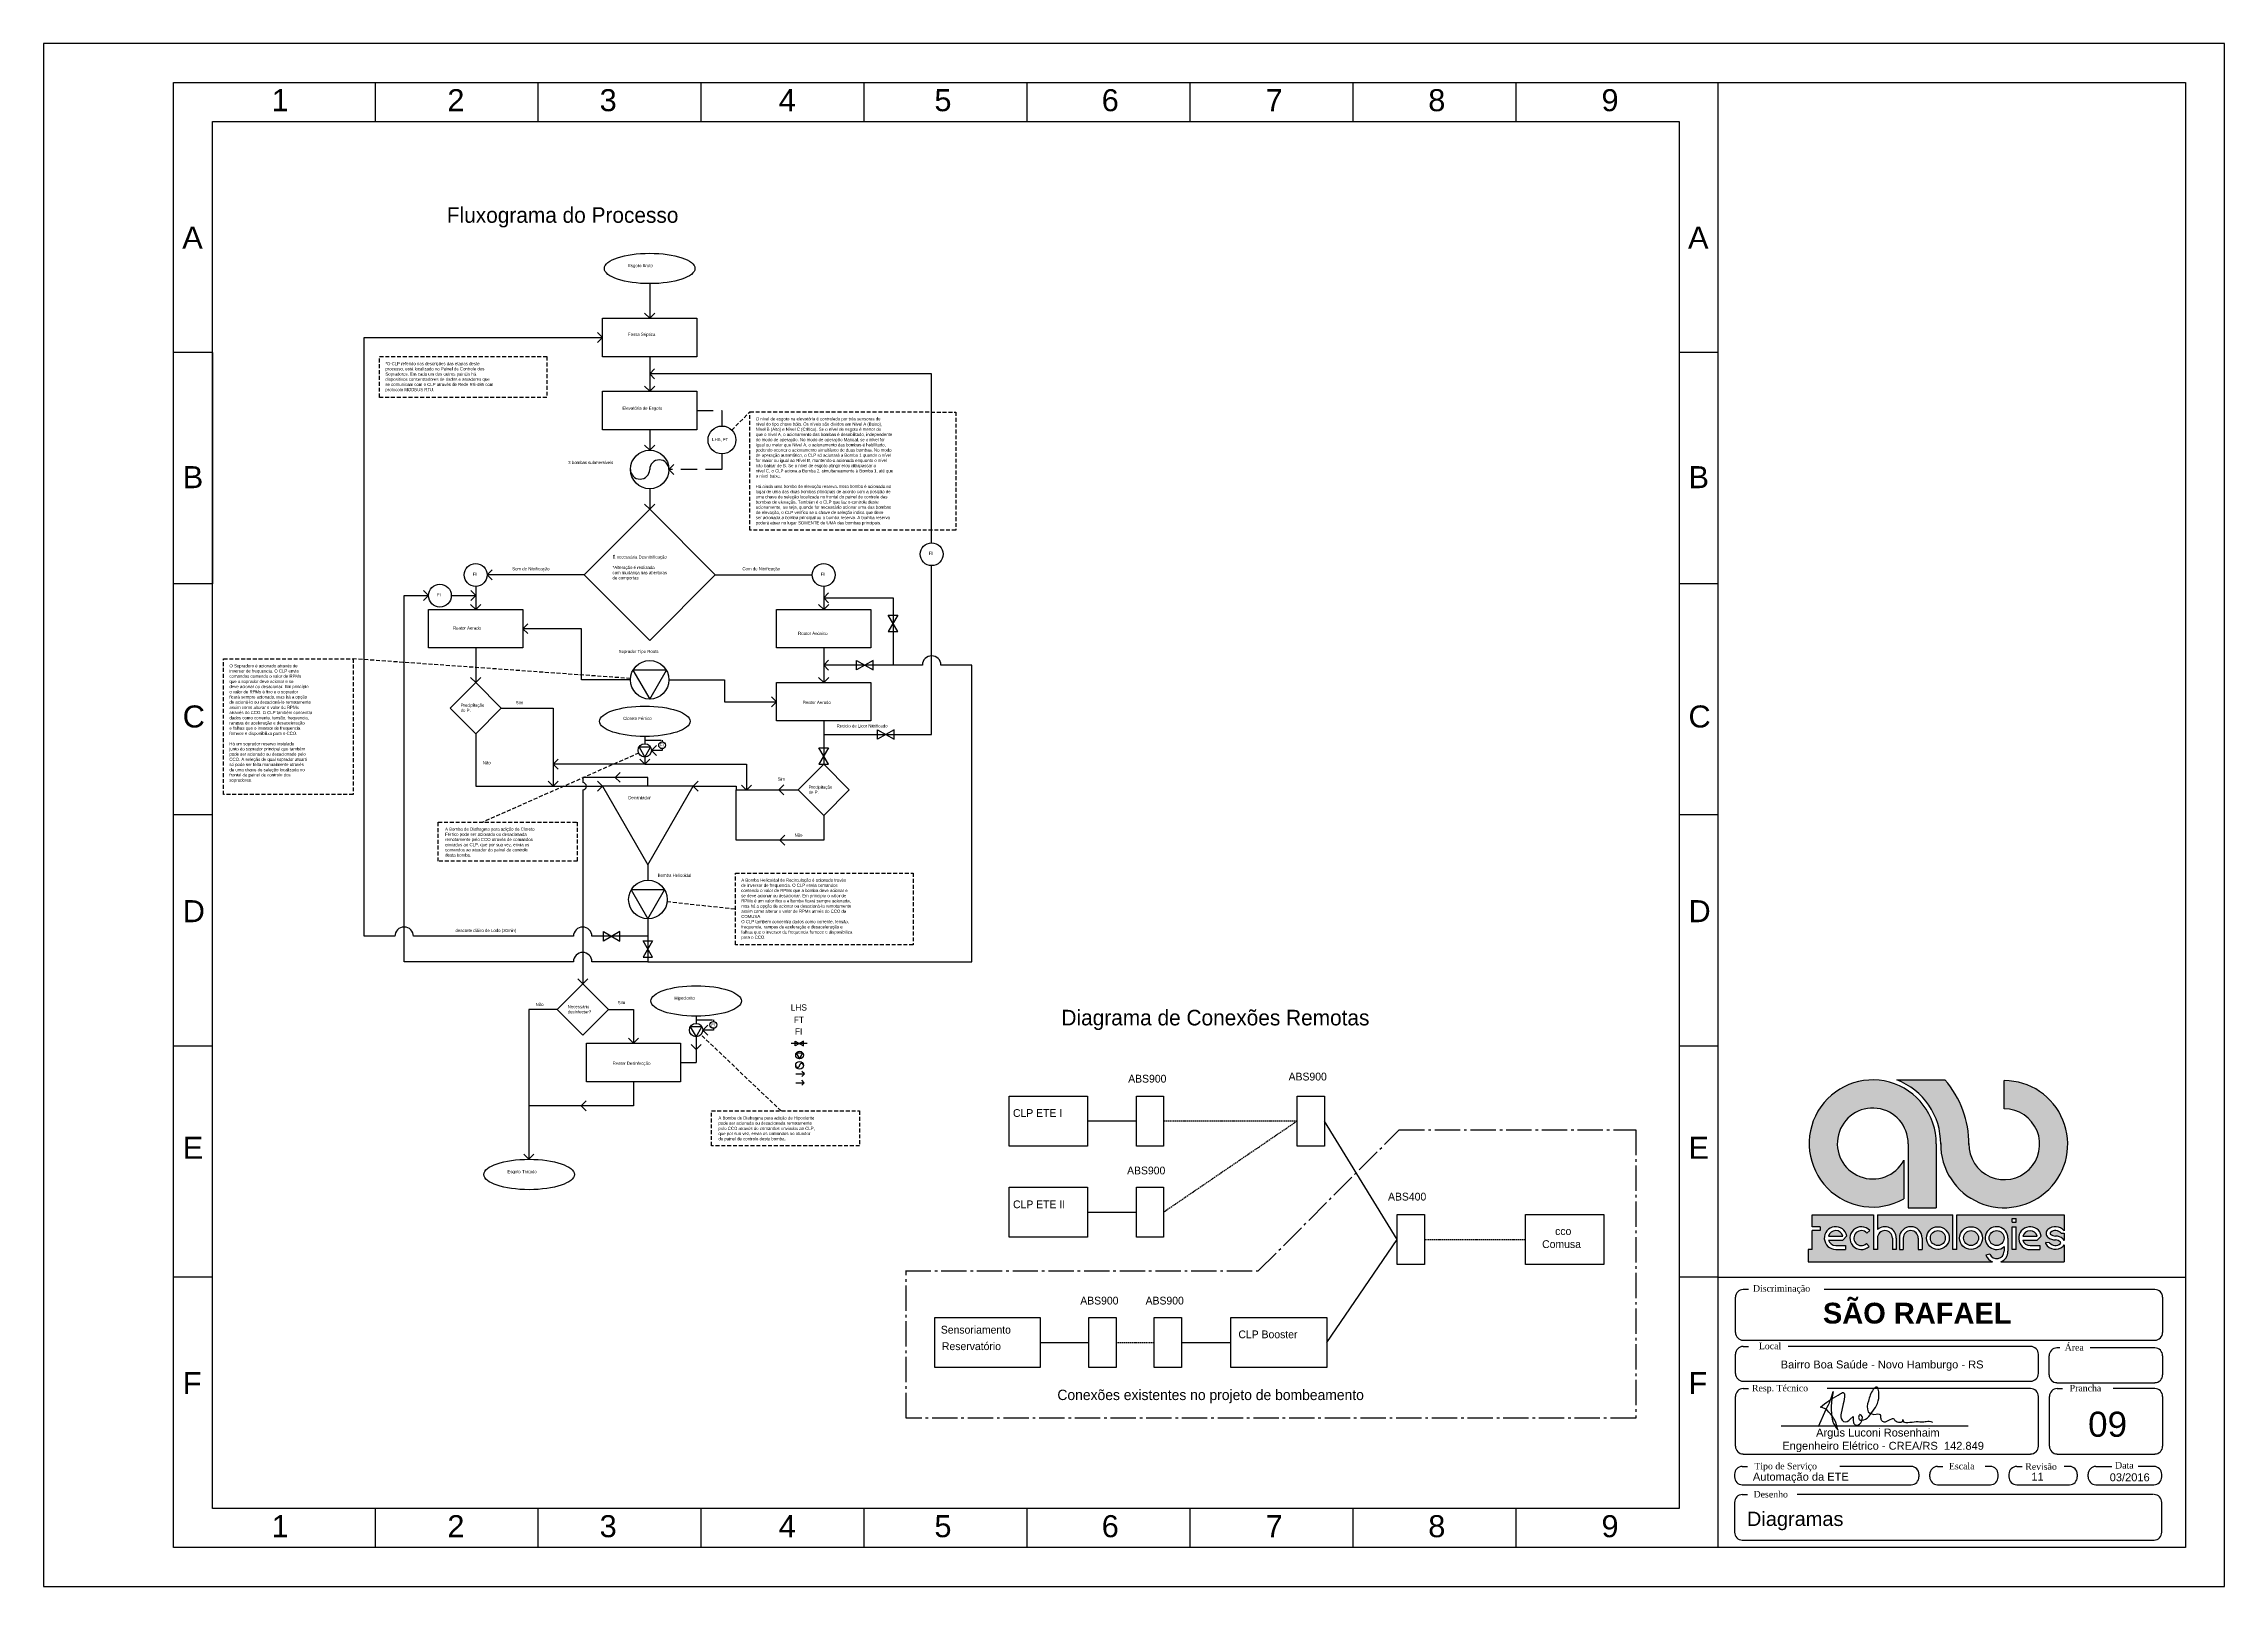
# Model space of a CAD drawing. Header units: millimetres. Extents: x -27423 to 48863, y 100 to 694.
# Drawn here: x 100 to 940, y 100 to 694 of the extents above; entities that cross this region are included whole.
import ezdxf

# ---------------------------------------------------------------- set-up
doc = ezdxf.new("R2010")
doc.units = ezdxf.units.MM
for name, pattern in [('AM_DIN_G_W050', [13.75, 9.75, -1.5, 1, -1.5]), ('DASHED', [0.75, 0.5, -0.25]), ('DASHED2', [9.525, 6.35, -3.175])]:
    doc.linetypes.add(name, pattern=pattern)
doc.layers.add('selo', color=7, linetype='Continuous')
doc.styles.add('Notes', font='arial.ttf', dxfattribs={"height": 3})
doc.styles.get("Standard").update_dxf_attribs({"font": 'arial.ttf'})
doc.styles.add('TSKSB', font='romanc.shx')

msp = doc.modelspace()

# ---------------------------------------------------------------- texts
at = {"style": 'Notes'}
for s, p in [('1', (187.799, 667.928)), ('2', (255.514, 667.928)), ('3', (314.164, 667.928)), ('4', (383.167, 667.928)), ('5', (443.111, 667.928)), ('6', (507.551, 667.928)), ('7', (570.688, 667.928)), ('8', (633.339, 667.928)), ('9', (700.065, 667.928)), ('A', (153.395, 615.026)), ('A', (733.395, 615.026)), ('B', (153.571, 522.795)), ('B', (733.571, 522.795)), ('C', (153.571, 430.658)), ('C', (733.571, 430.658)), ('D', (153.571, 355.709)), ('D', (733.571, 355.709)), ('E', (153.571, 264.608)), ('E', (733.571, 264.608)), ('F', (153.571, 174.012)), ('F', (733.571, 174.012)), ('1', (187.799, 118.928)), ('2', (255.514, 118.928)), ('3', (314.164, 118.928)), ('4', (383.167, 118.928)), ('5', (443.111, 118.928)), ('6', (507.551, 118.928)), ('7', (570.688, 118.928)), ('8', (633.339, 118.928)), ('9', (700.065, 118.928))]:
    msp.add_text(s, height=8.485, dxfattribs=at).set_placement(p)
at = {"attachment_point": 1, "style": 'TSKSB'}
for s, width, insert, char_height in [('\\pi27766;{\\Ftxt|c0;Fluxograma do Processo^I}', 55675.85223, (-27510.683, 630.959), 6), ('{\\Ftxt|c0;Esgoto Bruto}', 10870.47895, (325.104, 609.083), 1.2), ('{\\Ftxt|c0;Fossa Séptica}', 10870.47895, (325.104, 582.619), 1.2), ('{\\Ftxt|c0;*O CLP referido nas descrições das etapas deste \\Pprocesso, está localizado no Painel de Controle dos\\PSopradores. Em cada um dos outros painéis há \\Pdispositivos concentradores de dados e atuadores que \\Pse comunicam com o CLP através de Rede RS-485 com \\Pprotocolo MODBUS RTU. \\P }', 11909.13945, (231.642, 571.337), 1.2), ('{\\Ftxt|c0;Elevatória de Esgoto}', 11909.13945, (322.959, 554.186), 1.2), ('{\\Ftxt|c0;O nível de esgoto na elevatória é controlado por três sensores de \\Pnível do tipo chave bóia. Os níveis são dividos em Nível A (Baixo), \\PNível B (Alto) e Nível C (Crítico). Se o nível de esgoto é menor do \\Pque o nível A, o acionamento das bombas é desabilitado, independente \\Pdo modo de operação. No modo de operação Manual, se o nível for \\Pigual ou maior que Nível A, o acionamento das bombas é habilitado, \\Ppodendo ocorrer o acionamento simultâneo de duas bombas. No modo \\Pde operação automático, o CLP só acionará a Bomba 1 quando o nível \\Pfor maior ou igual ao Nível B, mantendo-a acionada enquanto o nível \\Pnão baixar de B. Se o nível de esgoto atingir e/ou ultrapassar o \\Pnível C, o CLP aciona a Bomba 2, simultaneamente à Bomba 1, até que \\Po nível baixe.\\P\\PHá ainda uma bomba de elevação reserva. Essa bomba é acionada no \\Plugar de uma das duas bombas principais de acordo com a posição de \\Puma chave de seleção localizada no frontal do painel de controle das \\Pbombas de elevação. Também é o CLP que faz o controle deste \\Pacionamento, ou seja, quando for necessário acionar uma das bombas \\Pde elevação, o CLP verifica se a chave de seleção indica que deve \\Pser acionada a bomba principal ou a bomba reserva. A bomba reserva \\Ppoderá atuar no lugar SOMENTE de UMA das bombas principais.}', 11909.13945, (374.281, 550.074), 1.2), ('{\\Ftxt|c0;LHS, FT}', 11909.13945, (357.498, 542.12), 1.2), ('{\\Ftxt|c0;3 bombas submersiveis}', 11909.13945, (302.041, 533.268), 1.2), ('{\\Ftxt|c0;É necessária Desnitrificação\\P\\P*Alteração é realizada\\Pcom mudança nas aberturas\\Pde comportas}', 10870.47895, (319.144, 496.88), 1.2), ('{\\Ftxt|c0;FI}', 1923.51071, (440.944, 498.298), 1.2), ('{\\Ftxt|c0;FI}', 1923.51071, (265.306, 490.326), 1.2), ('{\\Ftxt|c0;Sem de Nitrificação}', 10870.47895, (280.503, 492.386), 1.2), ('{\\Ftxt|c0;Com de Nitrificação}', 10870.47895, (369.182, 492.386), 1.2), ('{\\Ftxt|c0;FI}', 1923.51071, (399.358, 490.326), 1.2), ('{\\Ftxt|c0;FI}', 1923.51071, (251.516, 482.364), 1.2), ('{\\Ftxt|c0;Reator Aerado}', 10870.47895, (257.682, 469.565), 1.2), ('{\\Ftxt|c0;Reator Anóxico}', 10870.47895, (390.622, 467.493), 1.2), ('{\\Ftxt|c0;O Sopradoro é acionado através de\\Pinversor de frequencia. O CLP envia \\Pcomandos contendo o valor de RPMs \\Pque a soprador deve acionar e se \\Pdeve acionar ou desacionar. Em princípio \\Po valor de RPMs é fixo e o soprador \\Pficará sempre acionado, mas há a opção \\Pde acioná-lo ou desacioná-lo remotamente \\Passim como alterar o valor de RPMs \\Patravés do CCO. O CLP também concentra \\Pdados como corrente, tensão, frequencia, \\Prampas de aceleração e desaceleração \\Pe falhas que o inversor de frequencia \\Pfornece e disponibiliza para o CCO.\\P\\PHá um soprador reserva instalado\\Pjunto do soprador principal que também\\Ppode ser acionado ou desacionado pelo\\PCCO. A seleção de qual soprador atuará \\Psó pode ser feita manualmente através \\Pde uma chave de seleção localizada no \\Pfrontal do painel de controle dos \\Psopradores.  }', 11909.13945, (171.563, 455.009), 1.2), ('{\\Ftxt|c0;Soprador Tipo Roots}', 11909.13945, (321.533, 460.523), 1.2), ('{\\Ftxt|c0;Precipitação\\Pde P.}', 10870.47895, (260.635, 439.846), 1.2), ('{\\Ftxt|c0;Sim}', 1923.51071, (281.87, 440.823), 1.2), ('{\\Ftxt|c0;Reator Aerado}', 10870.47895, (392.451, 440.924), 1.2), ('{\\Ftxt|c0;Cloreto Férrico}', 10870.47895, (323.234, 434.751), 1.2), ('{\\Ftxt|c0;Reciclo de Licor Nitrificado}', 16955.67513, (405.45, 431.854), 1.2), ('{\\Ftxt|c0;FI}', 1923.51071, (337.444, 424.545), 1.2), ('{\\Ftxt|c0;Não}', 1923.51071, (269.18, 417.709), 1.2), ('{\\Ftxt|c0;Decantador}', 10870.47895, (325.237, 404.243), 1.2), ('{\\Ftxt|c0;Sim}', 1923.51071, (382.733, 411.42), 1.2), ('{\\Ftxt|c0;Precipitação\\Pde P.}', 10870.47895, (394.686, 408.332), 1.2), ('{\\Ftxt|c0;A Bomba de Diafragma para adição de Cloreto\\PFérrico pode ser acionada ou desacionada\\Premotamente pelo CCO através de comandos\\Penviados ao CLP, que por sua vez, envia os\\Pcomandos ao atuador do painel de controle\\Pdesta bomba.}', 11909.13945, (254.646, 392.141), 1.2), ('{\\Ftxt|c0;Não}', 1923.51071, (389.234, 389.866), 1.2), ('{\\Ftxt|c0;Bomba Helicoidal}', 10870.47895, (336.557, 374.345), 1.2), ('{\\Ftxt|c0;A Bomba Helicoidal de Recirculação é acionada través \\Pde inversor de frequencia. O CLP envia comandos\\Pcontendo o valor de RPMs que a bomba deve acionar e\\Pse deve acionar ou desacionar. Em princípio o valor de\\PRPMs é um valor fixo e a bomba ficará sempre acionada,\\Pmas há a opção de acionar ou desacioná-la remotamente\\Passim como alterar o valor de RPMs atrvés do CCO da \\PCOMUSA.\\PO CLP também concentra dados como corrente, tensão, \\Pfrequencia, rampas de aceleração e desaceleração e \\Pfalhas que o inversor de frequencia fornece e disponibiliza\\Ppara o CCO. }', 11909.13945, (368.723, 372.51), 1.2), ('{\\Ftxt|c0;descarte diáiro de Lodo (30min)}', 18397.68233, (258.673, 353.114), 1.2), ('{\\Ftxt|c0;Não}', 1923.51071, (289.52, 324.634), 1.2), ('{\\Ftxt|c0;Necessário\\Pdesinfectar?}', 10870.47895, (301.868, 323.774), 1.2), ('{\\Ftxt|c0;Sim}', 1923.51071, (321.138, 325.342), 1.2), ('{\\Ftxt|c0;Hipoclorito }', 10870.47895, (342.995, 327.076), 1.2), ('\\pi3109.7;{\\Ftxt|c0;LHS}', 6225.85223, (-2721.928, 324.072), 2.4), ('\\pi3110.9;{\\Ftxt|c0;FT}', 6225.85223, (-2721.928, 319.289), 2.4), ('\\pi27757;{\\Ftxt|c0;Diagrama de Conexões Remotas}', 55675.85223, (-27264.946, 321.964), 6), ('{\\Ftxt|c0;FI}', 1923.51071, (357.205, 316.87), 1.2), ('\\pi3111.3;{\\Ftxt|c0;FI}', 6225.85223, (-2721.928, 314.809), 2.4), ('{\\Ftxt|c0;Reator Desinfecção}', 10870.47895, (319.201, 301.993), 1.2), ('\\pi27826;{\\Ftxt|c0;\\H0.5x;ABS900\\H2x;^I}', 55675.85223, (-27308.236, 296.949), 6), ('\\pi27826;{\\Ftxt|c0;\\H0.5x;ABS900\\H2x;^I}', 55675.85223, (-27246.45, 297.76), 6), ('{\\Ftxt|c0;A Bomba de Diafragma para adição de Hipoclorito\\Ppode ser acionada ou desacionada remotamente \\Ppelo CCO através de comandos enviados ao CLP, \\Pque por sua vez, envia os comandos ao atuador \\Pdo painel de controle desta bomba.}', 11909.13945, (359.928, 280.928), 1.2), ('\\pi27814;{\\Ftxt|c0;\\H0.5x;CLP ETE I\\H2x;^I}', 55675.85223, (-27340.614, 283.735), 6), ('\\pi27826;{\\Ftxt|c0;\\H0.5x;ABS900\\H2x;^I}', 55675.85223, (-27308.663, 261.603), 6), ('{\\Ftxt|c0;Esgoto Tratado}', 10870.47895, (278.648, 260.268), 1.2), ('\\pi27814;{\\Ftxt|c0;\\H0.5x;CLP ETE II\\H2x;^I}', 55675.85223, (-27340.595, 248.585), 6), ('\\pi27826;{\\Ftxt|c0;\\H0.5x;ABS400\\H2x;^I}', 55675.85223, (-27208.15, 251.539), 6), ('\\pi27834;{\\Ftxt|c0;\\H0.5x;cco\\P\\pi27829;Comusa}', 55675.85223, (-27151.785, 238.258), 6), ('\\pi27826;{\\Ftxt|c0;\\H0.5x;ABS900\\H2x;^I}', 55675.85223, (-27326.699, 211.512), 6), ('\\pi27826;{\\Ftxt|c0;\\H0.5x;ABS900\\H2x;^I}', 55675.85223, (-27301.534, 211.512), 6), ('\\pi27820;{\\Ftxt|c0;\\H0.5x;Sensoriamento}', 55675.85223, (-27374.403, 200.313), 6), ('\\pi27821;{\\Ftxt|c0;\\H0.5x;Reservatório}', 55675.85223, (-27374.979, 193.96), 6), ('\\pi27814;{\\Ftxt|c0;\\H0.5x;CLP Booster\\H2x;^I}', 55675.85223, (-27253.774, 198.521), 6), ('\\pi27750;{\\Ftxt|c0;Conexões existentes no projeto de bombeamento}', 55675.85223, (-27259.506, 175.721), 4)]:
    msp.add_mtext_dynamic_manual_height_columns(s, width=width, gutter_width=0.75, heights=[0], dxfattribs=dict(at, insert=insert, char_height=char_height))
at = {"layer": 'selo', "color": 0, "attachment_point": 1}
for s, insert, char_height, width in [('\\FTIMES.TTF;Discriminação', (758.423, 215.967), 2.5, 101.64), ('\\FTIMES.TTF;Local', (760.686, 193.797), 2.5, 81.312), ('\\FTIMES.TTF;Área', (878.501, 193.238), 2.5, 81.312), ('\\FTIMES.TTF;Resp. Técnico', (758.039, 177.581), 2.5, 101.64), ('\\FTIMES.TTF;Prancha', (880.403, 177.581), 2.5, 101.64), ('09', (887.502, 167.252), 9.6665, 225.55271), ('Automação da ETE', (758.382, 143.743), 3.0492, 71.148), ('\\FTIMES.TTF;Tipo de Serviço', (758.944, 147.556), 2.5, 101.64), ('\\FTIMES.TTF;Escala', (833.888, 147.556), 2.5, 40.656), ('{\\Ftimes.ttf|c0;Revisão}', (863.301, 147.372), 2.5, 101.64), ('11', (865.661, 143.743), 3.0492, 71.148), ('03/2016', (895.831, 143.514), 3.0492, 71.148), ('\\FTIMES.TTF;Data', (897.916, 147.869), 2.5, 40.656), ('{\\Ftimes.ttf|c0;Desenho}', (758.656, 136.72), 2.5, 101.64), ('Diagramas', (756.116, 128.748), 5.5, 331.58467)]:
    msp.add_mtext(s, dxfattribs=dict(at, insert=insert, char_height=char_height, width=width))
for s, insert, char_height in [('{\\fArial|b1|i0|c0|p34;SÃO RAFAEL}', (785.369, 209.185), 8), ('Bairro Boa Saúde - Novo Hamburgo - RS', (769.099, 186.952), 3.0492), ('           Argus Luconi Rosenhaim\\PEngenheiro Elétrico - CREA/RS  142.849', (769.718, 160.731), 3.0492)]:
    msp.add_mtext(s, dxfattribs=dict(at, insert=insert, char_height=char_height))

# ---------------------------------------------------------------- hatches: boundary and pattern name
at = {"layer": 'selo'}
h = msp.add_hatch(color=0, dxfattribs=at)
h.dxf.hatch_style = 1
h.paths.add_polyline_path([(832.332, 294.976), (813.803, 294.976, -0.314958), (830.723, 270.213, 2.4111444), (855.212, 294.705), (855.212, 283.859, -2.4512895), (841.58, 270.517, 0.1824425)])
h.paths.add_polyline_path([(835.348, 243.041), (806.369, 243.041), (806.369, 237.406, -0.6429859), (813.628, 234.095), (813.628, 229.71), (812.117, 229.71), (812.117, 234.095, 1), (806.369, 234.095), (806.369, 229.71), (804.858, 229.71), (804.858, 243.041), (781.243, 243.041), (781.243, 238.48), (784.256, 238.48), (784.256, 236.969), (781.231, 236.969), (781.231, 229.71), (779.69, 229.71), (779.69, 224.92), (850.672, 224.92, -0.2140839), (848.152, 227.478), (849.605, 227.91, 0.8212421), (855.136, 229.007), (855.136, 230.784, -4.6020199), (856.647, 234.095), (856.647, 229.007, -0.3092381), (853.852, 224.92), (878.255, 224.92), (878.255, 231.448, -0.100697), (877.776, 230.829, -0.4598796), (871.2, 231.81), (871.2, 232.322), (872.69, 232.32, 0.4270744), (876.814, 231.998, 0.4108773), (876.815, 232.632, 0.1862025), (874.919, 233.365, -0.1813245), (872.046, 234.435, -0.458616), (872.044, 237.41, -0.4177401), (878.255, 236.929), (878.255, 243.041), (836.889, 243.041), (836.889, 229.707), (835.348, 229.707)])
h.paths.add_polyline_path([(834.016, 234.095, -1), (825.247, 234.095, -1)], flags=16)
h.paths.add_polyline_path([(832.506, 234.095, -1), (826.757, 234.095, -1)], flags=0)
h.paths.add_polyline_path([(846.795, 234.095, -1), (838.025, 234.095, -1)], flags=16)
h.paths.add_polyline_path([(845.284, 234.095, -1), (839.536, 234.095, -1)], flags=0)
h.paths.add_polyline_path([(823.586, 234.095), (823.586, 229.71), (822.075, 229.71), (822.075, 234.095, 1), (816.327, 234.095), (816.327, 229.71), (814.816, 229.71), (814.816, 234.095, -1)], flags=16)
h.paths.add_polyline_path([(858.22, 241.686), (859.761, 241.686), (859.761, 240.166), (858.22, 240.166)], flags=16)
h.paths.add_polyline_path([(858.22, 238.48), (859.761, 238.48), (859.761, 229.67), (858.22, 229.67)], flags=16)
h.paths.add_polyline_path([(869.471, 234.88), (867.938, 233.296), (862.393, 233.296, 0.3380231), (865.165, 231.18), (868.911, 231.18), (868.911, 229.67), (865.165, 229.67, -2.1236634)], flags=16)
h.paths.add_polyline_path([(862.385, 234.782, -0.7677784), (867.938, 234.811)], flags=0)
h.paths.add_polyline_path([(803.381, 237.046), (802.27, 236.023, 2.4142136), (802.101, 231.962), (803.124, 230.851, -2.4142136)], flags=16)
h.paths.add_polyline_path([(794.587, 234.921), (793.054, 233.337), (787.508, 233.337, 0.3380231), (790.281, 231.221), (794.027, 231.221), (794.027, 229.71), (790.281, 229.71, -2.1236634)], flags=16)
h.paths.add_polyline_path([(793.054, 234.852), (787.5, 234.823, -0.7677784)], flags=0)
h.paths.add_polyline_path([(826.757, 234.095, 1), (832.506, 234.095, 1)], flags=0)
h.paths.add_polyline_path([(845.284, 234.095, 1), (839.536, 234.095, 1)], flags=0)
h.paths.add_polyline_path([(849.388, 234.095, 1), (855.136, 234.095, 1)], flags=17)
h.paths.add_polyline_path([(867.938, 234.811, 0.7677784), (862.385, 234.782)], flags=0)
h.paths.add_polyline_path([(874.9, 234.875, -0.1813245), (877.774, 233.804, -0.1010132), (878.255, 233.184), (878.255, 235.918), (877.13, 235.919, 0.4270744), (873.006, 236.241, 0.4108773), (873.004, 235.608, 0.1862025)], flags=17)
h.paths.add_polyline_path([(793.054, 234.852, 0.7677784), (787.5, 234.823)], flags=0)
h = msp.add_hatch(color=0, dxfattribs=at)
h.dxf.hatch_style = 1
h.paths.add_polyline_path([(816.575, 249.205), (816.575, 264.057, -8.1827777), (818.191, 270.426), (818.191, 245.768), (829.005, 245.768), (829.005, 270.371, 3.7185239)])
h = msp.add_hatch(color=0, dxfattribs=at)
h.dxf.hatch_style = 1
h.paths.add_polyline_path([(787.5, 234.823), (793.054, 234.852, 0.7677784)])
h.paths.add_polyline_path([(826.757, 234.095, 1), (832.506, 234.095, 1)])
h.paths.add_polyline_path([(839.536, 234.095, 1), (845.284, 234.095, 1)])
h.paths.add_polyline_path([(862.385, 234.782), (867.938, 234.811, 0.7677784)])

# ---------------------------------------------------------------- linework, layer by layer
for p, q in [((227.778, 664), (227.778, 679)), ((290.556, 664), (290.556, 679)), ((353.333, 664), (353.333, 679)), ((416.111, 664), (416.111, 679)), ((478.889, 664), (478.889, 679)), ((541.667, 664), (541.667, 679)), ((604.444, 664), (604.444, 679)), ((667.222, 664), (667.222, 679)), ((745, 115), (745, 679)), ((333.445, 601.537), (333.445, 588.264)), ((333.445, 588.264), (331.509, 590.2)), ((333.445, 588.264), (335.381, 590.2)), ((223.423, 350.264), (223.423, 580.843)), ((223.423, 580.843), (315.314, 580.843)), ((315.314, 580.843), (313.399, 582.758)), ((315.314, 580.843), (313.399, 578.928)), ((165, 575), (150, 575)), ((165, 575), (165, 486)), ((333.445, 573.422), (333.445, 560.149)), ((745, 575), (730, 575)), ((333.445, 566.785), (335.36, 568.7)), ((442.057, 566.785), (333.445, 566.785)), ((333.445, 566.785), (335.36, 564.87)), ((442.057, 501.773), (442.057, 566.785)), ((333.445, 560.149), (331.509, 562.085)), ((333.445, 560.149), (335.381, 562.085)), ((333.445, 537.409), (331.509, 539.345)), ((333.445, 545.306), (333.445, 537.409)), ((333.445, 537.409), (335.381, 539.345)), ((340.867, 529.988), (342.781, 531.902)), ((340.867, 529.988), (342.781, 528.073)), ((333.445, 522.566), (333.445, 514.669)), ((333.445, 514.669), (331.509, 516.605)), ((333.445, 514.669), (335.381, 516.605)), ((270.82, 489.4), (272.735, 491.315)), ((308.176, 489.4), (270.82, 489.4)), ((270.82, 489.4), (272.735, 487.485)), ((358.714, 489.4), (396.071, 489.4)), ((442.057, 427.959), (442.057, 492.972)), ((165, 486), (150, 486)), ((238.877, 340.477), (238.877, 481.438)), ((238.877, 481.438), (248.229, 481.438)), ((248.229, 481.438), (246.314, 483.353)), ((248.229, 481.438), (246.314, 479.523)), ((257.029, 481.438), (266.42, 481.438)), ((266.42, 481.438), (264.505, 483.353)), ((266.42, 481.438), (264.505, 479.523)), ((266.42, 485), (266.42, 476.127)), ((400.471, 485), (400.471, 476.127)), ((400.471, 480.563), (402.386, 482.478)), ((400.471, 480.563), (427.193, 480.563)), ((400.471, 480.563), (402.386, 478.649)), ((427.193, 480.563), (427.193, 454.648)), ((745, 486), (730, 486)), ((266.42, 476.127), (264.483, 478.063)), ((266.42, 476.127), (268.356, 478.063)), ((284.551, 468.706), (286.466, 470.62)), ((400.471, 476.127), (398.535, 478.063)), ((400.471, 476.127), (402.407, 478.063)), ((429.016, 467.606), (425.369, 473.922)), ((425.369, 473.922), (429.016, 473.922)), ((429.016, 473.922), (425.369, 467.606)), ((307.189, 468.706), (284.551, 468.706)), ((284.551, 468.706), (286.466, 466.791)), ((307.189, 449.017), (307.189, 468.706)), ((425.369, 467.606), (429.016, 467.606)), ((266.42, 461.284), (266.42, 448.011)), ((400.471, 461.284), (400.471, 448.011)), ((400.471, 454.648), (402.386, 456.563)), ((400.471, 454.648), (402.386, 452.733)), ((438.486, 454.648), (400.471, 454.648)), ((419.478, 456.471), (413.162, 452.824)), ((413.162, 452.824), (413.162, 456.471)), ((413.162, 456.471), (419.478, 452.824)), ((419.478, 452.824), (419.478, 456.471)), ((457.529, 454.648), (445.628, 454.648)), ((457.529, 340.477), (457.529, 454.648)), ((266.42, 448.011), (264.483, 449.948)), ((266.42, 448.011), (268.356, 449.948)), ((326.024, 449.017), (307.189, 449.017)), ((340.867, 449.017), (362.297, 449.017)), ((362.297, 449.017), (362.297, 440.59)), ((400.471, 448.011), (398.535, 449.948)), ((400.471, 448.011), (402.407, 449.948)), ((276.293, 438.138), (296.281, 438.138)), ((296.281, 438.138), (296.281, 408.031)), ((362.297, 440.59), (382.339, 440.59)), ((382.339, 440.59), (380.425, 442.505)), ((382.339, 440.59), (380.425, 438.675)), ((400.471, 433.169), (400.471, 416.497)), ((427.58, 429.783), (421.264, 426.136)), ((421.264, 426.136), (421.264, 429.783)), ((421.264, 429.783), (427.58, 426.136)), ((427.58, 426.136), (427.58, 429.783)), ((266.42, 428.264), (266.42, 408.031)), ((331.575, 427.205), (331.575, 424.432)), ((334.156, 421.851), (336.071, 423.766)), ((334.156, 421.851), (336.071, 419.936)), ((402.294, 416.497), (398.648, 422.814)), ((398.648, 422.814), (402.294, 422.814)), ((402.294, 422.814), (398.648, 416.497)), ((400.471, 427.959), (442.057, 427.959)), ((296.281, 416.497), (298.196, 418.412)), ((331.575, 416.497), (296.281, 416.497)), ((296.281, 416.497), (298.196, 414.583)), ((320.211, 411.466), (322.125, 413.381)), ((331.575, 416.497), (329.639, 418.434)), ((331.575, 419.27), (331.575, 416.497)), ((331.575, 416.497), (333.511, 418.434)), ((331.575, 416.497), (370.739, 416.497)), ((370.739, 416.497), (370.739, 406.523)), ((398.648, 416.497), (402.294, 416.497)), ((266.42, 408.031), (315.314, 408.031)), ((296.281, 408.031), (294.345, 409.967)), ((296.281, 408.031), (298.217, 409.967)), ((332.769, 411.466), (307.652, 411.466)), ((307.652, 411.466), (307.652, 409.435)), ((307.652, 406.627), (307.652, 406.548)), ((307.652, 406.548), (307.652, 331.939)), ((315.314, 408.031), (313.399, 409.946)), ((315.314, 408.031), (313.399, 406.116)), ((320.211, 411.466), (322.125, 409.552)), ((332.769, 408.031), (332.769, 411.466)), ((350.224, 408.031), (352.139, 409.946)), ((350.224, 408.031), (352.139, 406.116)), ((350.224, 408.031), (366.744, 408.031)), ((366.744, 408.031), (366.744, 406.624)), ((366.744, 406.624), (390.597, 406.624)), ((366.744, 387.27), (366.744, 406.624)), ((370.739, 406.523), (368.802, 408.459)), ((370.739, 406.523), (372.675, 408.459)), ((383.217, 406.624), (385.132, 408.539)), ((383.217, 406.624), (385.132, 404.709)), ((165, 397), (150, 397)), ((400.471, 396.75), (400.471, 387.27)), ((745, 397), (730, 397)), ((400.471, 387.27), (366.744, 387.27)), ((383.607, 387.27), (385.522, 389.185)), ((383.607, 387.27), (385.522, 385.355)), ((332.769, 377.798), (332.769, 371.856)), ((332.769, 357.013), (332.769, 350.264)), ((235.306, 350.264), (223.423, 350.264)), ((304.081, 350.264), (242.448, 350.264)), ((332.769, 350.264), (311.224, 350.264)), ((321.996, 352.087), (315.68, 348.44)), ((315.68, 348.44), (315.68, 352.087)), ((315.68, 352.087), (321.996, 348.44)), ((321.996, 348.44), (321.996, 352.087)), ((334.592, 342.212), (330.946, 348.528)), ((330.946, 348.528), (334.592, 348.528)), ((334.592, 348.528), (330.946, 342.212)), ((332.769, 350.264), (332.769, 340.477)), ((304.081, 340.477), (238.877, 340.477)), ((332.769, 340.477), (311.224, 340.477)), ((330.946, 342.212), (334.592, 342.212)), ((332.769, 340.477), (457.529, 340.477)), ((307.652, 331.939), (305.716, 333.875)), ((307.652, 331.939), (309.589, 333.875)), ((286.947, 322.066), (286.93, 264.41)), ((297.779, 322.066), (286.947, 322.066)), ((317.526, 322.066), (327.221, 322.066)), ((327.221, 322.066), (327.221, 309.08)), ((351.336, 319.53), (351.336, 316.757)), ((327.221, 309.08), (325.285, 311.017)), ((327.221, 309.08), (329.157, 311.017)), ((351.336, 311.595), (351.336, 301.659)), ((353.917, 314.176), (355.832, 316.091)), ((353.917, 314.176), (355.832, 312.261)), ((165, 308), (150, 308)), ((351.336, 306.718), (349.4, 308.654)), ((351.336, 306.718), (353.273, 308.654)), ((394.126, 308.959), (387.9, 308.959)), ((392.667, 309.87), (389.509, 308.047)), ((389.509, 308.047), (389.509, 309.87)), ((389.509, 309.87), (392.667, 308.047)), ((392.667, 308.047), (392.667, 309.87)), ((745, 308), (730, 308)), ((327.221, 294.238), (327.221, 285.035)), ((345.352, 301.659), (351.336, 301.659)), ((392.974, 293.879), (392.017, 294.837)), ((393.018, 297.304), (392.06, 298.262)), ((393.018, 297.304), (392.06, 296.347)), ((307.084, 285.035), (308.999, 286.95)), ((389.777, 293.879), (392.974, 293.879)), ((392.974, 293.879), (392.017, 292.922)), ((327.221, 285.035), (286.947, 285.035)), ((307.084, 285.035), (308.999, 283.12)), ((520.909, 279.153), (502.074, 279.153)), ((520.909, 279.153), (520.909, 279.153)), ((621.385, 233.546), (593.37, 279.153)), ((286.93, 264.501), (284.994, 266.437)), ((286.93, 264.501), (288.866, 266.437)), ((502.074, 244.006), (520.909, 244.006)), ((594.215, 193.929), (621.385, 233.546)), ((165, 219), (150, 219)), ((745, 219), (730, 219)), ((483.825, 193.929), (502.659, 193.929)), ((538.305, 193.929), (557.242, 193.929)), ((227.778, 115), (227.778, 130)), ((290.556, 115), (290.556, 130)), ((353.333, 115), (353.333, 130)), ((416.111, 115), (416.111, 130)), ((478.889, 115), (478.889, 130)), ((541.667, 115), (541.667, 130)), ((604.444, 115), (604.444, 130)), ((667.222, 115), (667.222, 130))]:
    msp.add_line(p, q)
at = {"linetype": 'DASHED2'}
for p, q in [((351.577, 552.727), (361.275, 552.727)), ((361.275, 552.727), (361.275, 546.714)), ((361.275, 529.988), (340.867, 529.988)), ((361.275, 536.001), (361.275, 529.988)), ((331.575, 425.819), (338.22, 425.819)), ((338.22, 421.851), (334.156, 421.851)), ((338.22, 425.819), (338.22, 425.139)), ((338.22, 422.531), (338.22, 421.851)), ((351.336, 318.143), (357.981, 318.143)), ((357.981, 314.176), (353.917, 314.176)), ((357.981, 318.143), (357.981, 317.464)), ((357.981, 314.855), (357.981, 314.176)), ((389.695, 297.304), (393.018, 297.304))]:
    msp.add_line(p, q, dxfattribs=at)
at = {"linetype": 'DASHED', "ltscale": 3}
for p, q in [((365.055, 545.152), (372.042, 552.166)), ((326.042, 449.531), (219.178, 457.102)), ((329.215, 420.807), (269.173, 394.233)), ((340.148, 363.64), (366.484, 360.805)), ((384.049, 283.02), (353.205, 312.396))]:
    msp.add_line(p, q, dxfattribs=at)
at = {"linetype": 'DASHED'}
for p, q in [((582.89, 279.153), (531.389, 279.153)), ((582.89, 279.153), (531.389, 244.006)), ((631.865, 233.546), (670.778, 233.546)), ((513.139, 193.929), (527.825, 193.929))]:
    msp.add_line(p, q, dxfattribs=at)
at = {"linetype": 'AM_DIN_G_W050'}
for p, q in [((567.861, 221.443), (622.135, 275.717)), ((622.135, 275.717), (713.237, 275.717)), ((713.237, 275.717), (713.237, 164.806)), ((432.018, 221.443), (567.861, 221.443)), ((432.278, 164.806), (432.278, 221.443)), ((713.237, 164.806), (432.278, 164.806))]:
    msp.add_line(p, q, dxfattribs=at)
for points in [[(100, 100), (940, 100), (940, 693.939), (100, 693.939)], [(150, 679), (925, 679), (925, 115), (150, 115)], [(165, 664), (730, 664), (730, 130), (165, 130)], [(315.314, 588.264), (351.577, 588.264), (351.577, 573.422), (315.314, 573.422)], [(315.314, 560.149), (351.577, 560.149), (351.577, 545.306), (315.314, 545.306)], [(358.714, 489.4), (333.445, 514.669), (308.176, 489.4), (333.445, 464.131)], [(248.288, 476.127), (284.551, 476.127), (284.551, 461.284), (248.288, 461.284)], [(382.339, 476.127), (418.603, 476.127), (418.603, 461.284), (382.339, 461.284)], [(266.42, 428.264), (276.293, 438.138), (266.42, 448.011), (256.546, 438.138)], [(333.445, 441.597), (339.871, 452.727), (327.019, 452.727)], [(382.339, 448.011), (418.603, 448.011), (418.603, 433.169), (382.339, 433.169)], [(331.575, 419.27), (333.81, 423.142), (329.34, 423.142)], [(400.471, 396.75), (410.345, 406.624), (400.471, 416.497), (390.597, 406.624)], [(315.314, 408.031), (332.769, 377.798), (350.224, 408.031)], [(332.769, 357.015), (339.195, 368.145), (326.343, 368.145)], [(307.652, 312.192), (317.526, 322.066), (307.652, 331.939), (297.779, 322.066)], [(351.336, 311.595), (353.572, 315.467), (349.101, 315.467)], [(309.089, 309.08), (345.352, 309.08), (345.352, 294.238), (309.089, 294.238)], [(391.169, 303.043), (392.455, 305.269), (389.884, 305.269)], [(471.924, 288.775), (502.074, 288.775), (502.074, 269.532), (471.924, 269.532)], [(520.909, 288.775), (531.389, 288.775), (531.389, 269.532), (520.909, 269.532)], [(582.89, 288.775), (593.37, 288.775), (593.37, 269.532), (582.89, 269.532)], [(471.924, 253.627), (502.074, 253.627), (502.074, 234.384), (471.924, 234.384)], [(520.909, 253.627), (531.389, 253.627), (531.389, 234.384), (520.909, 234.384)], [(621.385, 243.167), (631.865, 243.167), (631.865, 223.924), (621.385, 223.924)], [(670.778, 243.167), (700.929, 243.167), (700.929, 223.924), (670.778, 223.924)], [(443.222, 203.551), (483.825, 203.551), (483.825, 184.308), (443.222, 184.308)], [(502.659, 203.551), (513.139, 203.551), (513.139, 184.308), (502.659, 184.308)], [(527.825, 203.551), (538.305, 203.551), (538.305, 184.308), (527.825, 184.308)], [(557.242, 203.551), (594.215, 203.551), (594.215, 184.308), (557.242, 184.308)]]:
    msp.add_lwpolyline(points, close=True)
at = {"linetype": 'DASHED', "ltscale": 3}
for points in [[(229.403, 573.429), (293.806, 573.429), (293.806, 557.734), (229.403, 557.734)], [(372.042, 552.166), (451.374, 552.116), (451.374, 506.636), (372.042, 506.687)], [(169.324, 457.102), (219.178, 457.102), (219.178, 404.819), (169.324, 404.819)], [(251.973, 394.233), (305.563, 394.233), (305.563, 379.165), (251.973, 379.165)], [(366.484, 374.603), (434.91, 374.603), (434.91, 347.007), (366.484, 347.007)], [(357.254, 283.02), (414.309, 283.02), (414.309, 269.599), (357.254, 269.599)]]:
    msp.add_lwpolyline(points, close=True, dxfattribs=at)
for centre, radius in [((361.275, 541.357), 5.356), ((333.445, 529.988), 7.421), ((442.057, 497.372), 4.4), ((266.42, 489.4), 4.4), ((400.471, 489.4), 4.4), ((252.629, 481.438), 4.4), ((333.445, 449.017), 7.421), ((331.575, 421.851), 2.581), ((338.22, 423.835), 1.304), ((332.769, 364.435), 7.421), ((351.336, 314.176), 2.581), ((357.981, 316.16), 1.304), ((391.169, 304.527), 1.484), ((391.169, 300.577), 1.484)]:
    msp.add_circle(centre, radius)
for centre, radius, start, end in [((329.735, 529.988), 3.711, 180, 0), ((337.156, 529.988), 3.711, 0, 180), ((442.057, 454.648), 3.571, 0, 180), ((307.652, 408.031), 1.404, 270, 90), ((238.877, 350.264), 3.571, 0, 180), ((307.652, 350.264), 3.571, 0, 180), ((307.652, 340.477), 3.571, 0, 180), ((390.427, 300.577), 0.742, 180, 0), ((391.912, 300.577), 0.742, 0, 180)]:
    msp.add_arc(centre, radius, start, end)
for centre in [(333.445, 607.381), (331.575, 433.049), (351.336, 325.374), (286.99, 258.566)]:
    msp.add_ellipse(centre, major_axis=(17.443, 0), ratio=0.3350162)
at = {"layer": 'selo', "color": 0}
for p, q in [((813.803, 294.976), (832.332, 294.976)), ((855.212, 283.859), (855.212, 294.705)), ((818.191, 270.426), (818.191, 245.768)), ((829.005, 270.371), (829.005, 245.768)), ((816.575, 264.057), (816.575, 249.205)), ((818.191, 245.768), (829.005, 245.768)), ((781.231, 229.71), (781.231, 236.969)), ((784.256, 236.969), (781.231, 236.969)), ((781.243, 238.48), (781.243, 243.041)), ((781.243, 243.041), (804.858, 243.041)), ((784.256, 238.48), (781.243, 238.48)), ((784.256, 238.48), (784.256, 236.969)), ((802.27, 236.023), (803.381, 237.046)), ((804.858, 243.041), (804.858, 229.71)), ((806.369, 243.041), (806.369, 237.406)), ((806.369, 243.041), (835.348, 243.041)), ((835.348, 229.707), (835.348, 243.041)), ((836.889, 243.041), (878.255, 243.041)), ((836.889, 229.707), (836.889, 243.006)), ((858.22, 240.166), (858.22, 241.686)), ((858.22, 241.686), (859.761, 241.686)), ((858.22, 240.166), (859.761, 240.166)), ((858.22, 229.67), (858.22, 238.48)), ((858.22, 238.48), (859.761, 238.48)), ((859.761, 240.166), (859.761, 241.686)), ((859.761, 229.67), (859.761, 238.48)), ((877.13, 235.919), (878.255, 235.918)), ((878.255, 243.041), (878.255, 236.929)), ((878.255, 235.918), (878.255, 233.184)), ((781.231, 229.71), (779.69, 229.71)), ((779.69, 229.71), (779.69, 224.92)), ((787.5, 234.823), (793.054, 234.852)), ((787.508, 233.337), (793.054, 233.337)), ((790.281, 231.221), (794.027, 231.221)), ((790.281, 229.71), (794.027, 229.71)), ((793.054, 233.337), (794.587, 234.921)), ((794.027, 231.221), (794.027, 229.71)), ((802.101, 231.962), (803.124, 230.851)), ((806.369, 229.71), (804.858, 229.71)), ((806.369, 234.095), (806.369, 229.71)), ((812.117, 234.095), (812.117, 229.71)), ((813.628, 229.71), (812.117, 229.71)), ((813.628, 234.095), (813.628, 229.71)), ((814.816, 234.095), (814.816, 229.71)), ((814.816, 229.71), (816.327, 229.71)), ((816.327, 234.095), (816.327, 229.71)), ((822.075, 234.095), (822.075, 229.71)), ((822.075, 229.71), (823.586, 229.71)), ((823.586, 234.095), (823.586, 229.71)), ((830.17, 229.743), (829.632, 229.71)), ((836.889, 229.707), (835.348, 229.707)), ((849.605, 227.91), (848.152, 227.478)), ((855.136, 230.784), (855.136, 229.007)), ((856.647, 234.095), (856.647, 229.007)), ((859.761, 229.67), (858.22, 229.67)), ((862.385, 234.782), (867.938, 234.811)), ((862.393, 233.296), (867.938, 233.296)), ((865.165, 231.18), (868.911, 231.18)), ((865.165, 229.67), (868.911, 229.67)), ((867.938, 233.296), (869.471, 234.88)), ((868.911, 231.18), (868.911, 229.67)), ((872.69, 232.32), (871.2, 232.322)), ((871.2, 231.81), (871.2, 232.322)), ((878.255, 231.448), (878.255, 224.92)), ((745, 219), (925, 219)), ((779.69, 224.92), (850.672, 224.92)), ((853.852, 224.92), (878.255, 224.92)), ((751.607, 211.283), (751.607, 197.783)), ((756.689, 214.332), (754.656, 214.332)), ((913.214, 214.332), (785.841, 214.332)), ((916.263, 197.783), (916.263, 211.283)), ((754.656, 194.734), (913.214, 194.734)), ((751.607, 189.347), (751.607, 181.994)), ((754.656, 192.396), (756.689, 192.396)), ((865.345, 192.396), (771.935, 192.396)), ((868.395, 181.994), (868.395, 189.347)), ((872.46, 181.435), (872.46, 188.788)), ((876.564, 191.837), (875.509, 191.837)), ((913.214, 191.837), (888.362, 191.837)), ((916.263, 181.435), (916.263, 188.788)), ((754.656, 178.944), (865.345, 178.944)), ((875.509, 178.385), (913.214, 178.385)), ((751.607, 173.136), (751.607, 153.977)), ((754.656, 176.185), (756.689, 176.185)), ((865.345, 176.185), (786.998, 176.185)), ((868.395, 153.977), (868.395, 173.136)), ((872.551, 173.136), (872.551, 153.977)), ((875.6, 176.185), (877.633, 176.185)), ((913.214, 176.185), (897.135, 176.189)), ((916.263, 153.977), (916.263, 173.136)), ((769.313, 161.862), (841.301, 161.862)), ((751.26, 143.148), (751.26, 142.132)), ((754.309, 146.198), (756.342, 146.198)), ((754.656, 150.928), (865.345, 150.928)), ((819.358, 146.198), (791.916, 146.198)), ((822.408, 142.132), (822.408, 143.148)), ((826.473, 143.148), (826.473, 142.132)), ((829.522, 146.198), (831.555, 146.198)), ((849.85, 146.198), (847.818, 146.198)), ((852.9, 142.132), (852.9, 143.148)), ((856.965, 143.148), (856.965, 142.132)), ((860.014, 146.198), (862.047, 146.198)), ((875.6, 150.928), (913.214, 150.928)), ((880.342, 146.198), (878.31, 146.198)), ((883.392, 142.132), (883.392, 143.148)), ((887.457, 143.148), (887.457, 142.132)), ((890.506, 146.198), (896.702, 146.198)), ((912.867, 146.198), (906.789, 146.198)), ((915.916, 142.132), (915.916, 143.148)), ((754.309, 139.083), (819.358, 139.083)), ((754.309, 135.362), (756.342, 135.362)), ((912.721, 135.313), (775.47, 135.362)), ((829.522, 139.083), (849.85, 139.083)), ((860.014, 139.083), (880.342, 139.083)), ((890.506, 139.083), (912.867, 139.083)), ((751.26, 132.313), (751.26, 120.825)), ((915.892, 120.81), (915.941, 132.313)), ((754.309, 117.825), (912.892, 117.825))]:
    msp.add_line(p, q, dxfattribs=at)
msp.add_lwpolyline([(745, 115), (745, 219), (925, 219), (925, 115)], close=True, dxfattribs=at)
at = {"layer": 'selo', "color": 0, "linetype": 'Continuous', "transparency": 33554687}
msp.add_lwpolyline([(783.715, 161.571), (786.63, 168.216, 0.0599304), (789.332, 175.039, 0.114734), (789.083, 163.667, 0.1055746), (791.11, 160.291, 0.1527921), (787.626, 167.079, 0.174248), (784.39, 169.033, -0.042414), (791.181, 173.618, 0.0315245), (792.887, 174.613, -0.5909512), (793.634, 173.831, -0.0720003), (793.172, 170.242), (792.283, 166.013, 0.292783), (793.279, 163.419, 0.292783), (795.874, 164.343), (797.012, 165.373, 0.0842368), (797.118, 163.205, 0.426622), (798.789, 162.033, 0.2406477), (800.531, 164.414, 0.3821758), (799.642, 166.155, 0.4936061), (799.642, 163.987, 0.2209073), (802.416, 164.769, 0.0807285), (806.398, 170.455, 0.1135703), (806.913, 174.353, 0.1019582), (806.479, 176.38, 0.3561959), (805.743, 176.663, 0.1925252), (804.762, 175.821, 0.0988767), (802.913, 171.308, 0.195151), (802.807, 167.221, 0.2463023), (805.864, 166.262, -0.1244237), (807.065, 166.311, -0.323775), (807.565, 165.755, 0.1156411), (807.713, 164.343, 0.4327556), (809.704, 163.419, -0.0314428), (811.857, 164.539, -0.3432079), (812.819, 164.331, 0.2483362), (814.468, 163.277), (815.444, 163.245, 0.5538728), (816.152, 164.188, 0.4741882), (817.241, 163.134, 0.0489926), (820.548, 163.348, -0.0709642), (823.463, 163.312, 0.086771), (825.089, 163.518, -0.1513319), (827.532, 163.236)], format="xyb", dxfattribs=at)
at = {"layer": 'selo', "color": 0}
for centre, radius in [((829.632, 234.095), 4.385), ((829.632, 234.095), 2.874), ((842.41, 234.095), 4.385), ((842.41, 234.095), 2.874), ((852.262, 234.095), 2.874)]:
    msp.add_circle(centre, radius, dxfattribs=at)
for centre, radius, start, end in [((804.537, 270.507), 24.468, 359.679954, 299.471579), ((804.557, 270.496), 26.168, 359.379886, 69.308849), ((855.191, 270.236), 24.468, 179.365883, 89.952778), ((804.557, 270.496), 37.024, 359.354192, 41.391096), ((804.549, 270.498), 13.643, 359.697906, 331.828115), ((855.212, 270.225), 13.634, 178.813767, 90), ((790.281, 234.095), 4.385, 10.860063, 270), ((790.281, 234.095), 2.874, 15.261662, 165.326761), ((800.155, 234.077), 4.385, 42.622082, 312.622082), ((800.155, 234.077), 2.874, 42.622082, 312.622082), ((809.243, 234.095), 4.385, 0, 130.961787), ((809.243, 234.095), 2.874, 0, 180), ((819.201, 234.095), 4.385, 0, 180), ((819.201, 234.095), 2.874, 0, 180), ((852.262, 234.095), 4.385, 0, 310.961787), ((865.165, 234.054), 4.385, 10.860063, 270), ((865.165, 234.054), 2.874, 15.261662, 165.326761), ((873.325, 235.923), 1.963, 130.761971, 229.309765), ((874.912, 234.101), 4.379, 40.226229, 130.915223), ((873.325, 235.923), 0.45, 127.135516, 232.259148), ((874.902, 237.699), 2.824, 227.775734, 270.15365), ((874.914, 234.106), 2.863, 39.285028, 131.78937), ((790.281, 234.095), 2.874, 195.294234, 270), ((852.262, 229.007), 4.385, 200.399608, 248.734403), ((852.262, 229.007), 2.874, 202.422877, 0), ((852.262, 229.007), 4.385, 291.265597, 0), ((865.165, 234.054), 2.874, 195.294234, 270), ((874.908, 234.138), 4.379, 212.128282, 310.915223), ((874.91, 237.732), 4.367, 229.010816, 270.041767), ((874.906, 234.133), 2.863, 219.285028, 311.78937), ((874.909, 230.508), 4.367, 49.010816, 90.041767), ((874.918, 230.541), 2.824, 47.775734, 90.15365), ((876.494, 232.316), 0.45, 307.135516, 52.259148), ((876.494, 232.316), 1.963, 26.237505, 49.309765), ((876.494, 232.316), 1.963, 310.761971, 333.762495), ((754.656, 211.283), 3, 90, 180), ((913.214, 211.283), 3, 0, 90), ((754.656, 197.783), 3, 180, 270), ((913.214, 197.783), 3, 270, 0), ((754.656, 189.347), 3, 90, 180), ((865.345, 189.347), 3, 0, 90), ((875.509, 188.788), 3, 90, 180), ((913.214, 188.788), 3, 0, 90), ((754.656, 181.994), 3, 180, 270), ((865.345, 181.994), 3, 270, 0), ((875.509, 181.435), 3, 180, 270), ((913.214, 181.435), 3, 270, 0), ((754.656, 173.136), 3, 90, 180), ((865.345, 173.136), 3, 0, 90), ((875.6, 173.136), 3, 90, 180), ((913.214, 173.136), 3, 0, 90), ((754.656, 153.977), 3, 180, 270), ((865.345, 153.977), 3, 270, 0), ((875.6, 153.977), 3, 180, 270), ((913.214, 153.977), 3, 270, 0), ((754.309, 143.148), 3, 90, 180), ((819.358, 143.148), 3, 0, 90), ((829.522, 143.148), 3, 90, 180), ((849.85, 143.148), 3, 0, 90), ((860.014, 143.148), 3, 90, 180), ((880.342, 143.148), 3, 0, 90), ((890.506, 143.148), 3, 90, 180), ((912.867, 143.148), 3, 0, 90), ((754.309, 142.132), 3, 180, 270), ((754.309, 132.313), 3, 90, 180), ((819.358, 142.132), 3, 270, 0), ((829.522, 142.132), 3, 180, 270), ((849.85, 142.132), 3, 270, 0), ((860.014, 142.132), 3, 180, 270), ((880.342, 142.132), 3, 270, 0), ((890.506, 142.132), 3, 180, 270), ((912.867, 142.132), 3, 270, 0), ((912.892, 132.313), 3, 0, 90), ((754.309, 120.825), 3, 180, 270), ((912.892, 120.825), 3, 270, 0)]:
    msp.add_arc(centre, radius, start, end, dxfattribs=at)

msp.set_redraw_order([(e.dxf.handle, doc.entitydb.next_handle()) for e in msp.query("TEXT MTEXT ATTDEF DIMENSION ARC_DIMENSION")])  # texts and dimensions are drawn at this point

doc.saveas('drawing.dxf')
